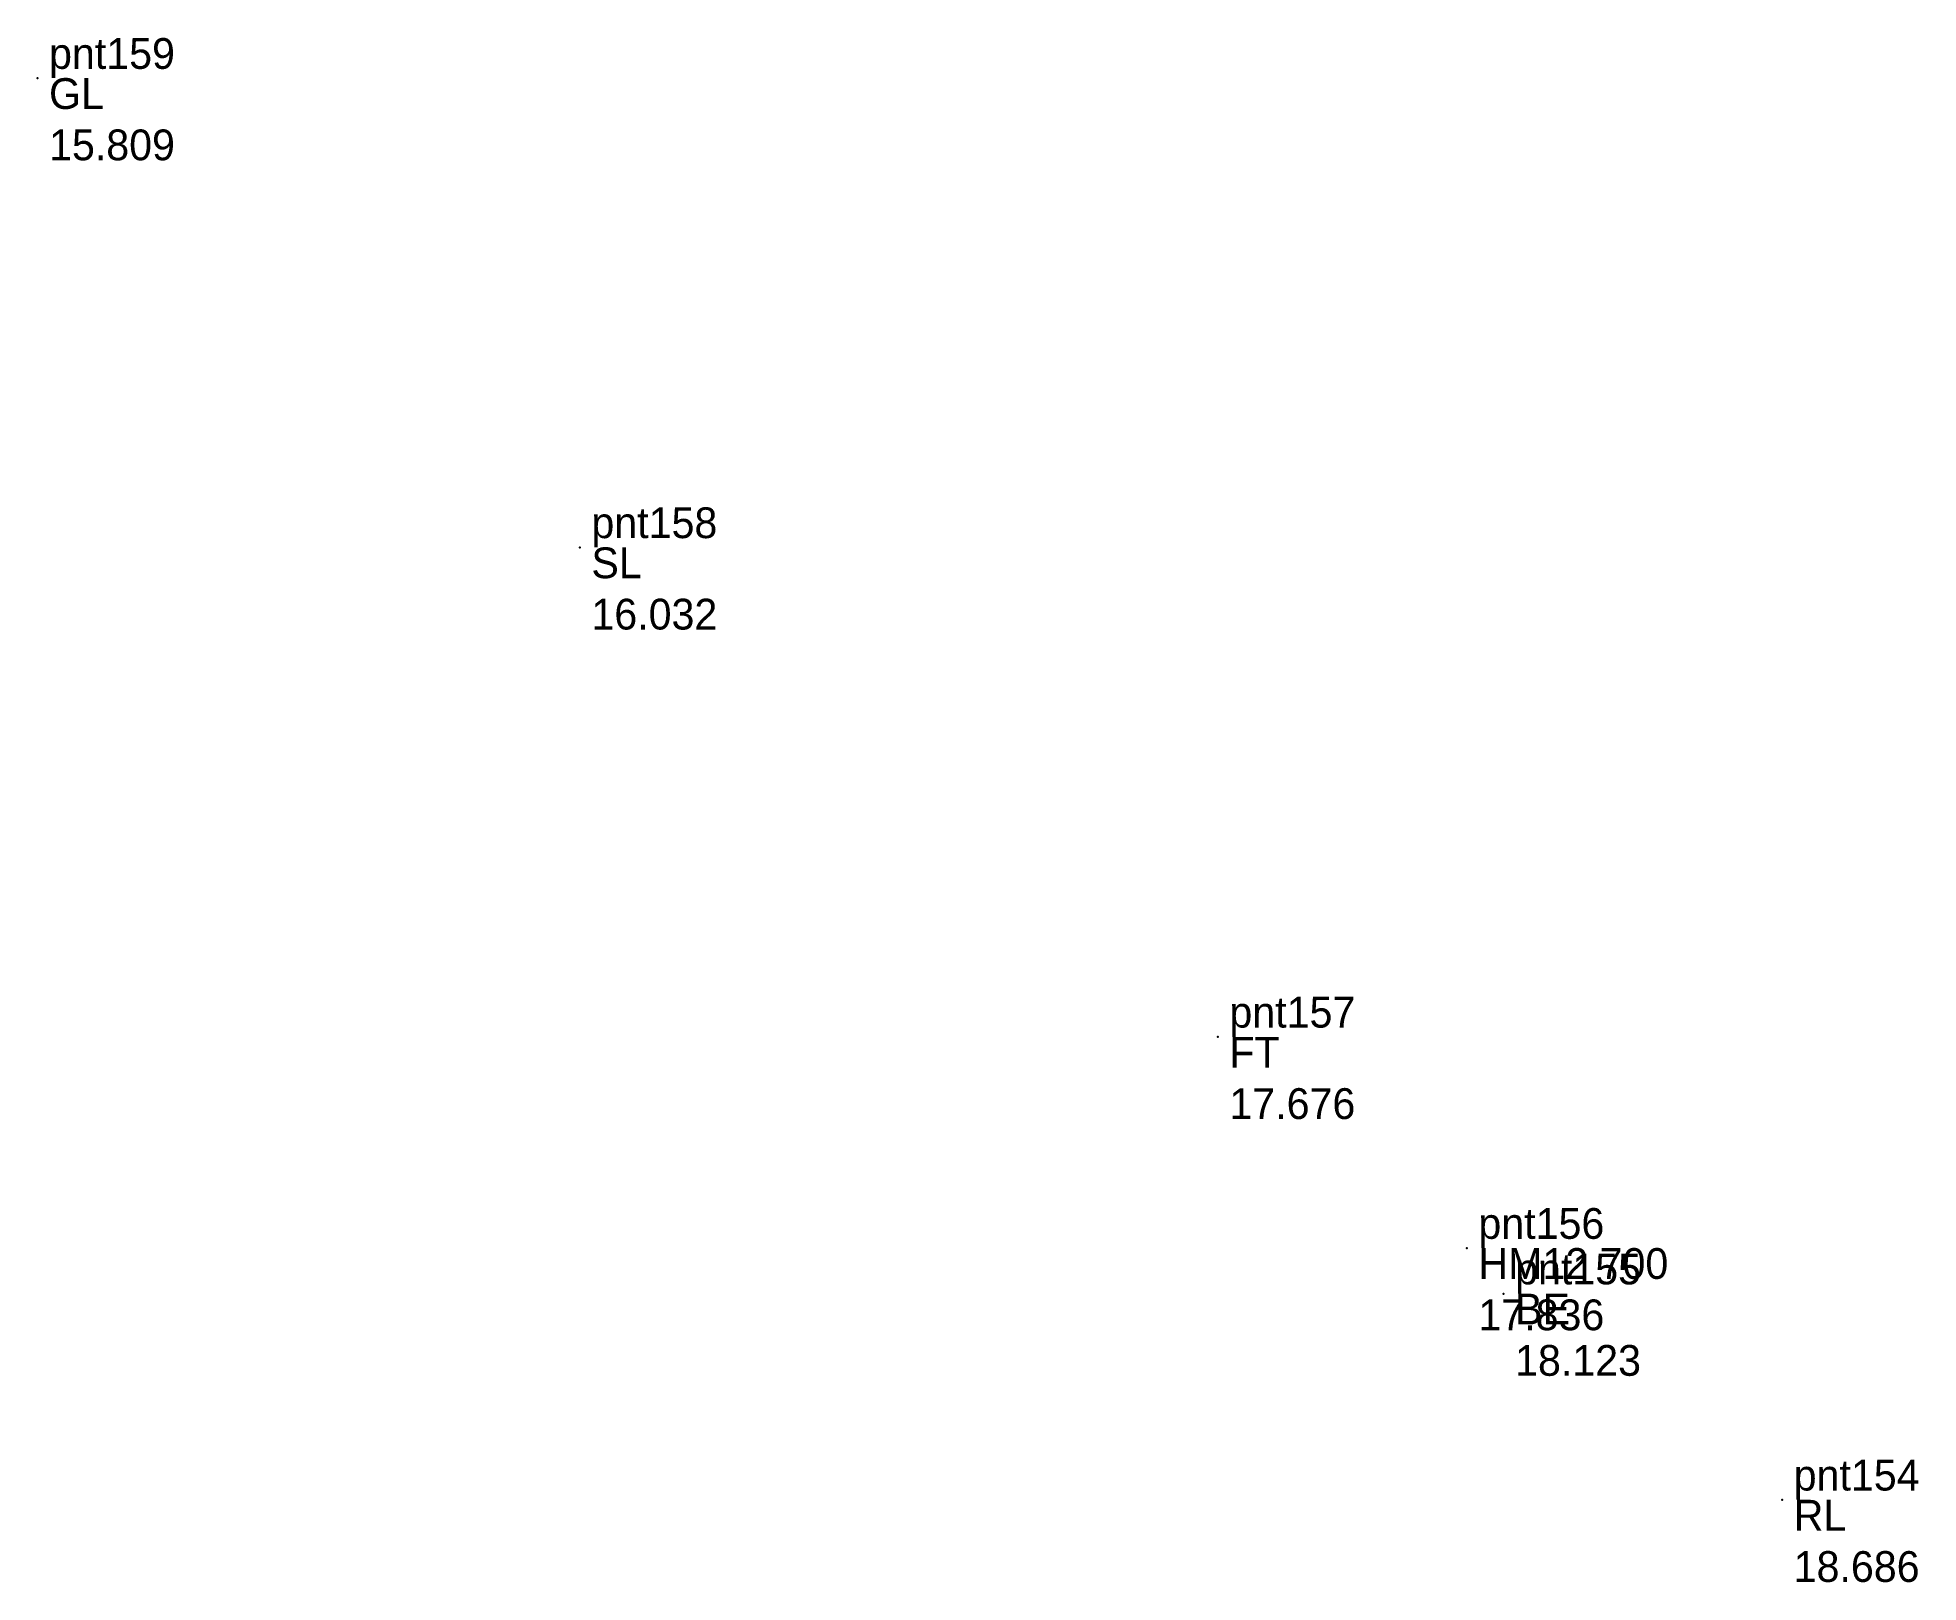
# Model space of a CAD drawing. Header units: metres. Extents: x 169978 to 830021, y 964681 to 1014880.
# Drawn here: x 180191.78 to 180200.95, y 983268.62 to 983276.14 of the extents above; entities that cross this region are included whole.
import ezdxf

# ---------------------------------------------------------------- set-up
doc = ezdxf.new("R2010")
doc.units = ezdxf.units.M

msp = doc.modelspace()

# ---------------------------------------------------------------- texts
at = {"layer": 'TN TO MDU CS L.H.S CH 10-800 TO 14-600_Code', "char_height": 0.15, "attachment_point": 1}
for s, insert, width in [(' GL', (180191.7794, 983275.9455, 15.8085), 0.45), (' SL', (180194.4226, 983273.6593, 16.0316), 0.45), (' FT', (180197.5318, 983271.2746, 17.6763), 0.45), (' HM12 700', (180198.7452, 983270.2454, 17.8362), 1.35), (' BE', (180198.924, 983270.0235, 18.1226), 0.45), (' RL', (180200.2817, 983269.0191, 18.6858), 0.45)]:
    msp.add_mtext(s, dxfattribs=dict(at, insert=insert, width=width))
at = {"layer": 'TN TO MDU CS L.H.S CH 10-800 TO 14-600_Height', "char_height": 0.15, "width": 1.08, "attachment_point": 1}
for s, insert in [('\\P 15.809', (180191.7794, 983275.9455, 15.8085)), ('\\P 16.032', (180194.4226, 983273.6593, 16.0316)), ('\\P 17.676', (180197.5318, 983271.2746, 17.6763)), ('\\P 17.836', (180198.7452, 983270.2454, 17.8362)), ('\\P 18.123', (180198.924, 983270.0235, 18.1226)), ('\\P 18.686', (180200.2817, 983269.0191, 18.6858))]:
    msp.add_mtext(s, dxfattribs=dict(at, insert=insert))
at = {"layer": 'TN TO MDU CS L.H.S CH 10-800 TO 14-600_Name', "char_height": 0.15, "width": 1.05, "attachment_point": 7}
for s, insert in [(' pnt159', (180191.7794, 983275.9455, 15.8085)), (' pnt158', (180194.4226, 983273.6593, 16.0316)), (' pnt157', (180197.5318, 983271.2746, 17.6763)), (' pnt156', (180198.7452, 983270.2454, 17.8362)), (' pnt155', (180198.924, 983270.0235, 18.1226)), (' pnt154', (180200.2817, 983269.0191, 18.6858))]:
    msp.add_mtext(s, dxfattribs=dict(at, insert=insert))

# ---------------------------------------------------------------- linework, layer by layer
at = {"layer": 'TN TO MDU CS L.H.S CH 10-800 TO 14-600_Survey'}
for p in [(180191.7794, 983275.9455, 15.8085), (180194.4226, 983273.6593, 16.0316), (180197.5318, 983271.2746, 17.6763), (180198.7452, 983270.2454, 17.8362), (180198.924, 983270.0235, 18.1226), (180200.2817, 983269.0191, 18.6858)]:
    msp.add_point(p, dxfattribs=at)

msp.set_redraw_order([(e.dxf.handle, doc.entitydb.next_handle()) for e in msp.query("TEXT MTEXT ATTDEF DIMENSION ARC_DIMENSION")])  # texts and dimensions are drawn at this point

doc.saveas('drawing.dxf')
